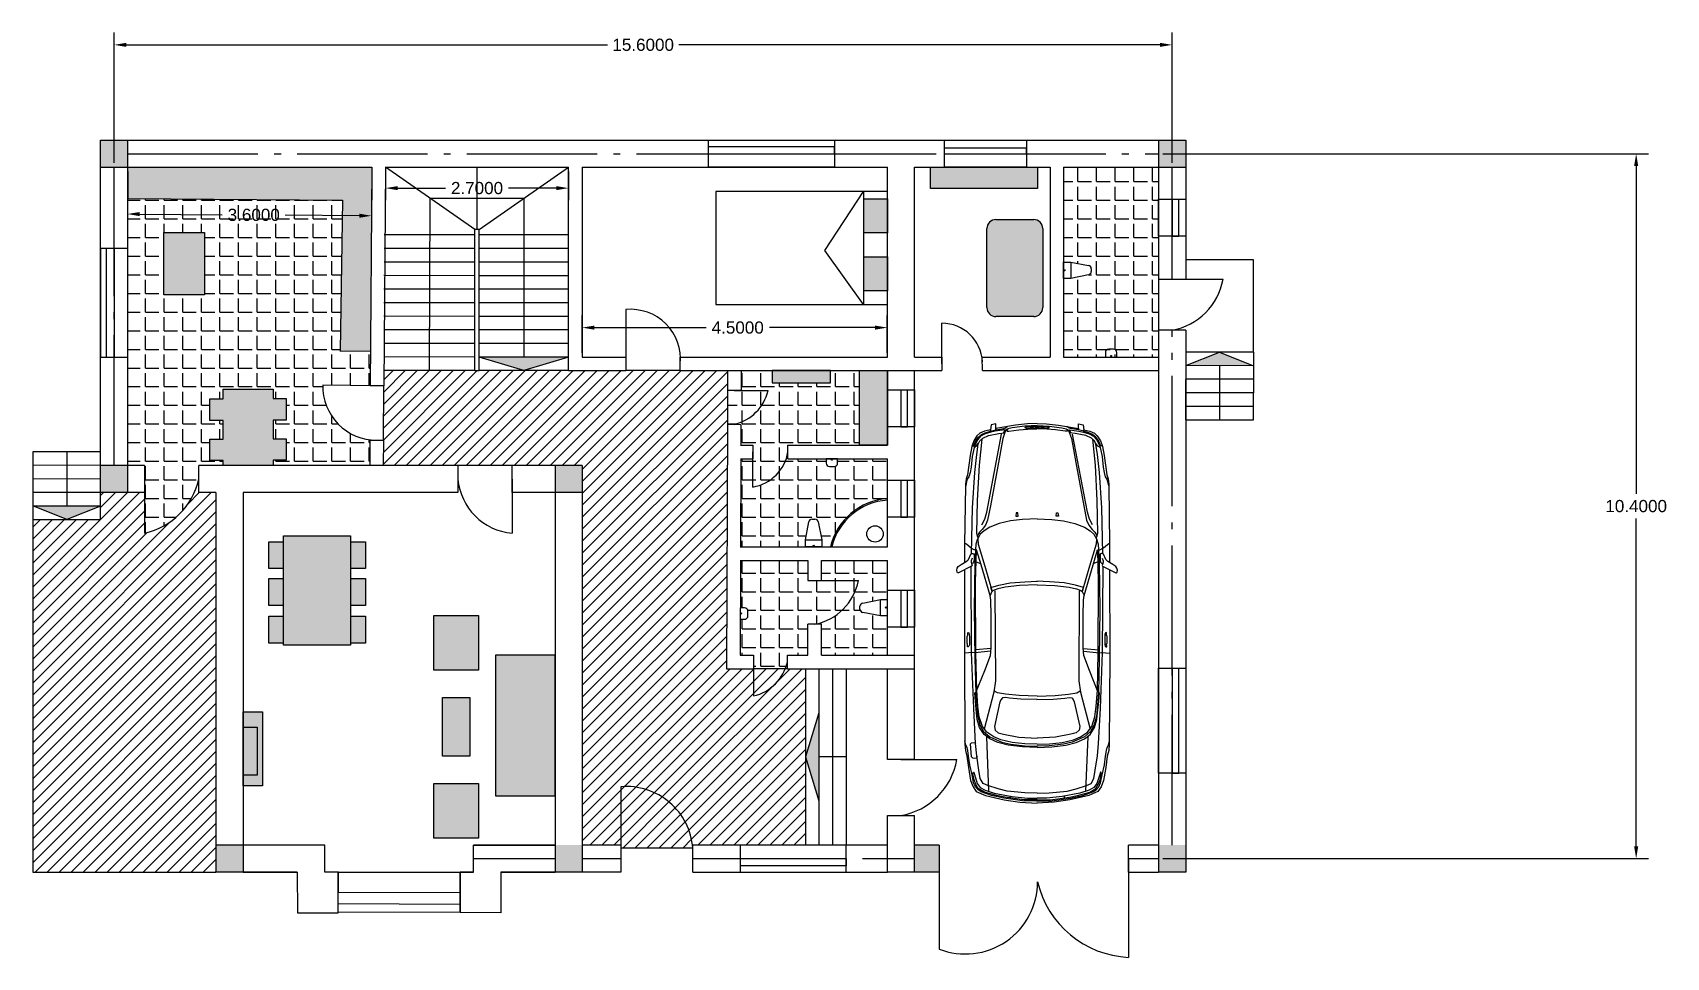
# Model space of a CAD drawing. Header units: inches. Extents: x 6.3 to 30.4, y 8.6 to 22.3.
import ezdxf

# ---------------------------------------------------------------- set-up
doc = ezdxf.new("R2010")
doc.units = ezdxf.units.IN
doc.header["$MEASUREMENT"] = 0
doc.linetypes.add('ACAD_ISO04W100', pattern=[30, 24, -3, 0, -3])
doc.layers.get('0').update_dxf_attribs({"color": 255})
doc.layers.get('Defpoints').update_dxf_attribs({"color": 80})
for name, color, linetype in [('cad-block.com', 7, 'Continuous'), ('construct', 7, 'ACAD_ISO04W100'), ('helper', 7, 'Continuous'), ('windows', 130, 'Continuous')]:
    doc.layers.add(name, color=color, linetype=linetype)
doc.styles.get("Standard").update_dxf_attribs({"font": 'arial.ttf'})
doc.dimstyles.get("Standard").update_dxf_attribs({"dimtxt": 0.18, "dimasz": 0.18, "dimexe": 0.18, "dimexo": 0.0625, "dimgap": 0.09, "dimtad": 0, "dimtih": 1, "dimtoh": 1, "dimdec": 4, "dimzin": 0, "dimdsep": 46, "dimtxsty": 'Standard', "dimcen": 0.09, "dimadec": 0, "dimazin": 0, "dimtfac": 1, "dimtdec": 4, "dimtofl": 0, "dimtmove": 0, "dimatfit": 3, "dimfxl": 1, "dimtolj": 1, "dimtzin": 0, "dimarcsym": 0})
pattern_1 = [(0, (0, 0), (0, 0.275), [0.2, -0.075]), (90, (0, 0), (-0.275, 2e-17), [0.2, -0.075])]

msp = doc.modelspace()

# ---------------------------------------------------------------- blocks, each defined once
blk = doc.blocks.new('*D1')
at = {"color": 0, "lineweight": -2, "ltscale": 0.08, "transparency": 16777216}
for p, q in [((7.515, 20.35), (7.515, 22.273)), ((23.115, 20.35), (23.115, 22.273)), ((7.695, 22.093), (14.79, 22.093)), ((22.935, 22.093), (15.84, 22.093))]:
    blk.add_line(p, q, dxfattribs=at)
at = {"color": 0, "ltscale": 0.08, "transparency": 16777216}
for points in [[(7.695, 22.123), (7.695, 22.063), (7.515, 22.093)], [(22.935, 22.123), (22.935, 22.063), (23.115, 22.093)]]:
    blk.add_solid(points, dxfattribs=at)
at = {"layer": 'Defpoints', "color": 0, "ltscale": 0.08, "transparency": 16777216}
for p in [(23.115, 22.093), (7.515, 20.287), (23.115, 20.287)]:
    blk.add_point(p, dxfattribs=at)
at = {"color": 0, "ltscale": 0.08, "transparency": 16777216, "insert": (15.315, 22.093), "char_height": 0.18, "attachment_point": 5}
blk.add_mtext('\\A1;15.6000', dxfattribs=at)
blk = doc.blocks.new('*D2')
at = {"color": 0, "lineweight": -2, "ltscale": 0.08, "transparency": 16777216}
for p, q in [((22.978, 20.487), (30.137, 20.487)), ((29.957, 20.307), (29.957, 15.469)), ((29.957, 10.267), (29.957, 15.105)), ((22.978, 10.087), (30.137, 10.087))]:
    blk.add_line(p, q, dxfattribs=at)
at = {"color": 0, "ltscale": 0.08, "transparency": 16777216}
for points in [[(29.927, 20.307), (29.987, 20.307), (29.957, 20.487)], [(29.927, 10.267), (29.987, 10.267), (29.957, 10.087)]]:
    blk.add_solid(points, dxfattribs=at)
at = {"layer": 'Defpoints', "color": 0, "ltscale": 0.08, "transparency": 16777216}
for p in [(22.915, 20.487), (29.957, 20.487), (22.915, 10.087)]:
    blk.add_point(p, dxfattribs=at)
at = {"color": 0, "ltscale": 0.08, "transparency": 16777216, "insert": (29.957, 15.287), "char_height": 0.18, "attachment_point": 5}
blk.add_mtext('\\A1;10.4000', dxfattribs=at)
blk = doc.blocks.new('*D3')
at = {"color": 0, "lineweight": -2, "ltscale": 0.08, "transparency": 16777216}
for p, q in [((14.415, 17.55), (14.415, 18.101)), ((18.915, 17.55), (18.915, 18.101)), ((14.595, 17.921), (16.242, 17.921)), ((18.735, 17.921), (17.176, 17.921))]:
    blk.add_line(p, q, dxfattribs=at)
at = {"color": 0, "ltscale": 0.08, "transparency": 16777216}
for points in [[(14.595, 17.951), (14.595, 17.891), (14.415, 17.921)], [(18.735, 17.951), (18.735, 17.891), (18.915, 17.921)]]:
    blk.add_solid(points, dxfattribs=at)
at = {"layer": 'Defpoints', "color": 0, "ltscale": 0.08, "transparency": 16777216}
for p in [(18.915, 17.921), (14.415, 17.487), (18.915, 17.487)]:
    blk.add_point(p, dxfattribs=at)
at = {"color": 0, "ltscale": 0.08, "transparency": 16777216, "insert": (16.709, 17.921), "char_height": 0.18, "attachment_point": 5}
blk.add_mtext('\\A1;4.5000', dxfattribs=at)
blk = doc.blocks.new('*D4')
at = {"color": 0, "lineweight": -2, "ltscale": 0.08, "transparency": 16777216}
for p, q in [((7.715, 20.225), (7.709, 19.417)), ((11.315, 20.199), (11.309, 19.391)), ((7.89, 19.596), (9.109, 19.587)), ((11.13, 19.572), (10.036, 19.58))]:
    blk.add_line(p, q, dxfattribs=at)
at = {"color": 0, "ltscale": 0.08, "transparency": 16777216}
for points in [[(7.89, 19.626), (7.89, 19.566), (7.71, 19.597)], [(11.13, 19.602), (11.13, 19.542), (11.31, 19.571)]]:
    blk.add_solid(points, dxfattribs=at)
at = {"layer": 'Defpoints', "color": 0, "ltscale": 0.08, "transparency": 16777216}
for p in [(7.715, 20.287), (11.315, 20.261), (11.31, 19.571)]:
    blk.add_point(p, dxfattribs=at)
at = {"color": 0, "ltscale": 0.08, "transparency": 16777216, "insert": (9.573, 19.584), "char_height": 0.18, "attachment_point": 5}
blk.add_mtext('\\A1;3.6000', dxfattribs=at)
blk = doc.blocks.new('*D5')
at = {"color": 0, "lineweight": -2, "ltscale": 0.08, "transparency": 16777216}
for p, q in [((11.515, 20.225), (11.515, 19.799)), ((14.215, 20.225), (14.215, 19.799)), ((11.695, 19.979), (12.4, 19.979)), ((14.035, 19.979), (13.33, 19.979))]:
    blk.add_line(p, q, dxfattribs=at)
at = {"color": 0, "ltscale": 0.08, "transparency": 16777216}
for points in [[(11.695, 20.009), (11.695, 19.949), (11.515, 19.979)], [(14.035, 20.009), (14.035, 19.949), (14.215, 19.979)]]:
    blk.add_solid(points, dxfattribs=at)
at = {"layer": 'Defpoints', "color": 0, "ltscale": 0.08, "transparency": 16777216}
for p in [(11.515, 20.287), (14.215, 20.287), (14.215, 19.979)]:
    blk.add_point(p, dxfattribs=at)
at = {"color": 0, "ltscale": 0.08, "transparency": 16777216, "insert": (12.865, 19.979), "char_height": 0.18, "attachment_point": 5}
blk.add_mtext('\\A1;2.7000', dxfattribs=at)
blk = doc.blocks.new('A$C25803E90')
for p, q in [((1600, 1631), (1620, 1583)), ((2602, 1463), (2618, 1637)), ((3624, 1513), (4253, 1489)), ((79, 1304), (108, 1317)), ((4312, 1240), (4334, 1240)), ((4312, 616), (4334, 616)), ((79, 552), (108, 539)), ((2602, 393), (2618, 219)), ((1600, 225), (1620, 273)), ((3624, 343), (4253, 366))]:
    blk.add_line(p, q)
for points in [[(0, 928), (4, 1038), (17, 1177), (59, 1405), (5, 1405), (16, 1461), (73, 1467), (90, 1537), (110, 1591), (142, 1623), (199, 1660), (264, 1684), (369, 1703), (592, 1734), (638, 1749), (703, 1756), (725, 1756), (1393, 1767), (1609, 1767)], [(278, 1656), (380, 1679), (504, 1692), (565, 1702), (615, 1715), (644, 1735), (670, 1744), (719, 1752)], [(1868, 927), (1875, 1132), (1894, 1297), (1913, 1384), (1929, 1425), (1944, 1451), (1990, 1472), (1636, 1575), (1461, 1628), (1461, 1639), (1462, 1655), (1444, 1689), (1422, 1715), (1396, 1746), (1383, 1767)], [(1558, 1680), (1590, 1691), (1603, 1691), (1632, 1683), (1643, 1680), (1650, 1685), (1729, 1838), (1726, 1847), (1721, 1854), (1695, 1856), (1672, 1852), (1656, 1840), (1630, 1805), (1598, 1747), (1583, 1729), (1574, 1722), (1511, 1695), (1503, 1682), (1503, 1671), (1507, 1663), (1521, 1657), (1580, 1656), (1606, 1662), (1614, 1672), (1618, 1684)], [(1693, 1767), (2695, 1769), (3709, 1762), (3784, 1757), (3851, 1738), (3979, 1722), (4130, 1697), (4204, 1669), (4257, 1632), (4304, 1525), (4354, 1307), (4380, 1126), (4392, 926)], [(2417, 1731), (2423, 1719), (2440, 1712), (2466, 1711), (2562, 1711), (2577, 1716), (2585, 1726), (2585, 1733), (2551, 1732), (2547, 1738), (2459, 1737), (2453, 1731), (2417, 1731)], [(2635, 1463), (2652, 1650), (2649, 1673), (2654, 1722), (2658, 1767)], [(4370, 925), (4365, 1098), (4335, 1314), (4303, 1455), (4261, 1573), (4238, 1611), (4205, 1641), (4157, 1662), (4067, 1680), (3949, 1706), (3848, 1720), (3783, 1729), (3749, 1738), (3722, 1753), (3672, 1765)], [(256, 1677), (262, 1672), (253, 1661), (198, 1637), (157, 1607), (126, 1570), (106, 1528), (88, 1466), (73, 1467), (90, 1467), (74, 1406), (59, 1406), (74, 1405), (56, 1313), (48, 1292), (35, 1273)], [(62, 1262), (69, 1280), (81, 1293), (173, 1325), (495, 1382), (952, 1468), (1117, 1501), (1175, 1525), (1226, 1563), (1256, 1596), (1296, 1617)], [(78, 1292), (72, 1302), (88, 1412), (101, 1463), (119, 1529), (148, 1582), (184, 1615), (249, 1650), (279, 1657), (262, 1632), (226, 1604)], [(1502, 1688), (974, 1677), (565, 1648), (359, 1626), (238, 1608), (199, 1592), (168, 1557), (138, 1492), (115, 1370), (107, 1303)], [(1172, 1567), (1108, 1533), (1024, 1511), (123, 1338)], [(179, 1567), (483, 1599), (890, 1620), (1272, 1627), (1304, 1620), (1322, 1611)], [(1102, 927), (1110, 1097), (1127, 1234), (1158, 1364), (1201, 1476), (1240, 1540), (1281, 1586), (1333, 1614), (1394, 1610), (1652, 1534), (1945, 1449), (1899, 1463), (1869, 1372), (1845, 1240), (1830, 1070), (1826, 924)], [(1334, 1616), (1394, 1635), (1460, 1639), (1618, 1647), (2145, 1655), (2720, 1647), (3121, 1638), (3389, 1614), (3493, 1586), (3564, 1546), (3627, 1475), (3686, 1334), (3710, 1232), (3730, 1068), (3734, 925)], [(3709, 927), (3705, 1070), (3691, 1217), (3660, 1349), (3627, 1430), (3570, 1510), (3504, 1560), (3393, 1597), (3270, 1612), (3089, 1625), (2651, 1636), (1834, 1639), (1464, 1630)], [(4279, 928), (4275, 1068), (4255, 1276), (4228, 1379), (4188, 1499), (4164, 1552), (4107, 1585), (4013, 1600), (3846, 1626), (3702, 1639), (3299, 1661), (2649, 1685), (1655, 1692)], [(1935, 1415), (2979, 1409), (3107, 1428), (3537, 1540)], [(3750, 927), (3743, 1098), (3721, 1261), (3691, 1380), (3647, 1476), (3598, 1540), (3516, 1593), (3426, 1620), (3349, 1628), (3216, 1641), (3115, 1648), (3114, 1636), (2858, 1533), (2683, 1468), (2596, 1459), (2219, 1459), (2043, 1465), (1991, 1472)], [(4355, 928), (4353, 1083), (4337, 1220), (4323, 1302), (4303, 1396), (4264, 1538), (4223, 1608), (4178, 1635), (4122, 1656), (4052, 1673), (4035, 1665), (4035, 1661), (4060, 1653), (4167, 1620), (4210, 1586), (4244, 1529), (4276, 1423), (4317, 1217), (4334, 1039), (4337, 927)], [(3155, 927), (3149, 1136), (3133, 1292), (3116, 1386), (3095, 1427)], [(3192, 926), (3189, 1115), (3177, 1249), (3172, 1297), (3175, 1328), (3193, 1345), (3219, 1358), (3506, 1422), (3547, 1413), (3578, 1379), (3596, 1318), (3629, 1140), (3639, 928)], [(26, 929), (28, 998), (32, 1068), (49, 1215), (63, 1266), (80, 1283), (87, 1275), (87, 1253), (74, 1141), (65, 1040), (62, 978), (63, 931)], [(1070, 1147), (1035, 1151), (1034, 1169), (1070, 1174), (1070, 1148)], [(0, 928), (4, 818), (17, 679), (59, 451), (5, 451), (16, 395), (73, 389), (90, 319), (110, 265), (142, 232), (199, 195), (264, 172), (369, 153), (592, 122), (638, 107), (703, 100), (725, 100), (1393, 89), (1609, 89)], [(26, 927), (28, 858), (32, 787), (49, 641), (63, 590), (80, 573), (87, 581), (87, 603), (74, 715), (65, 816), (62, 877), (63, 925)], [(1102, 929), (1110, 759), (1127, 622), (1158, 491), (1201, 380), (1240, 316), (1281, 270), (1333, 242), (1394, 246), (1652, 322), (1945, 407), (1899, 393), (1869, 484), (1845, 616), (1830, 786), (1826, 932)], [(1334, 240), (1394, 221), (1460, 216), (1618, 209), (2145, 201), (2720, 209), (3121, 218), (3389, 242), (3493, 270), (3564, 310), (3627, 381), (3686, 522), (3710, 624), (3730, 788), (3734, 931)], [(1868, 929), (1875, 724), (1894, 559), (1913, 472), (1929, 431), (1944, 405), (1990, 384), (1636, 281), (1461, 228), (1461, 216), (1462, 201), (1444, 167), (1422, 141), (1396, 110), (1383, 89)], [(3709, 929), (3705, 786), (3691, 639), (3660, 507), (3627, 426), (3570, 346), (3504, 296), (3393, 258), (3270, 244), (3089, 231), (2651, 219), (1834, 217), (1464, 226)], [(4279, 928), (4275, 788), (4255, 580), (4228, 477), (4188, 357), (4164, 304), (4107, 271), (4013, 256), (3846, 230), (3702, 217), (3299, 195), (2649, 171), (1655, 164)], [(1693, 89), (2695, 87), (3709, 94), (3784, 99), (3851, 117), (3979, 134), (4130, 159), (4204, 187), (4257, 224), (4304, 331), (4354, 549), (4380, 730), (4392, 930)], [(3750, 929), (3743, 758), (3721, 594), (3691, 475), (3647, 380), (3598, 316), (3516, 263), (3426, 236), (3349, 227), (3216, 215), (3115, 208), (3114, 220), (2858, 323), (2683, 388), (2596, 397), (2219, 397), (2043, 391), (1991, 384)], [(3155, 929), (3149, 720), (3133, 564), (3116, 470), (3095, 429)], [(3192, 930), (3189, 741), (3177, 607), (3172, 559), (3175, 527), (3193, 511), (3219, 498), (3506, 434), (3547, 443), (3578, 477), (3596, 538), (3629, 716), (3639, 928)], [(4370, 931), (4365, 758), (4335, 542), (4303, 401), (4261, 283), (4238, 245), (4205, 215), (4157, 194), (4067, 176), (3949, 150), (3848, 136), (3783, 127), (3749, 118), (3722, 103), (3672, 91)], [(4355, 928), (4353, 773), (4337, 636), (4323, 554), (4303, 460), (4264, 318), (4223, 248), (4178, 221), (4122, 200), (4052, 183), (4035, 191), (4035, 195), (4060, 203), (4167, 236), (4210, 269), (4244, 327), (4276, 433), (4317, 639), (4334, 817), (4337, 929)], [(256, 179), (262, 184), (253, 195), (198, 219), (157, 249), (126, 286), (106, 328), (88, 390), (73, 389), (90, 389), (74, 450), (59, 450), (74, 451), (56, 543), (48, 563), (35, 583)], [(62, 594), (69, 576), (81, 562), (173, 531), (495, 473), (952, 388), (1117, 355), (1175, 331), (1226, 293), (1256, 260), (1296, 239)], [(1070, 709), (1035, 705), (1034, 687), (1070, 682), (1070, 708)], [(78, 563), (72, 554), (88, 444), (101, 393), (119, 327), (148, 274), (184, 241), (249, 206), (279, 199), (262, 224), (226, 252)], [(1502, 168), (974, 179), (565, 208), (359, 230), (238, 248), (199, 264), (168, 299), (138, 364), (115, 486), (107, 553)], [(1172, 289), (1108, 323), (1024, 345), (123, 518)], [(1935, 441), (2979, 447), (3107, 428), (3537, 316)], [(2635, 393), (2652, 206), (2649, 183), (2654, 134), (2658, 89)], [(179, 289), (483, 257), (890, 236), (1272, 229), (1304, 236), (1322, 245)], [(278, 200), (380, 177), (504, 164), (565, 154), (615, 140), (644, 121), (670, 112), (719, 104)], [(1558, 176), (1590, 165), (1603, 165), (1632, 173), (1643, 176), (1650, 171), (1729, 18), (1726, 8), (1721, 2), (1695, 0), (1672, 4), (1656, 16), (1630, 51), (1598, 108), (1583, 127), (1574, 134), (1511, 160), (1503, 174), (1503, 185), (1507, 193), (1521, 199), (1580, 200), (1606, 194), (1614, 184), (1618, 172)], [(3849, 231), (3872, 226), (3877, 206), (3874, 184), (3857, 171), (3707, 158), (3694, 169), (3690, 207), (3705, 214)], [(2417, 125), (2423, 137), (2440, 144), (2466, 145), (2562, 145), (2577, 140), (2585, 130), (2585, 123), (2551, 124), (2547, 118), (2459, 119), (2453, 125), (2417, 125)]]:
    blk.add_lwpolyline(points)
for points in [[(46, 1066, -0.157943), (49, 1065, -0.089863), (51, 1063, -0.04893), (53, 1059, -0.030507), (55, 1053, -0.021648), (56, 1046, -0.017064), (58, 1039, -0.014682), (58, 1030, -0.013651), (59, 1022, -0.013651), (58, 1013, -0.014682), (58, 1005, -0.017064), (57, 997, -0.021648), (55, 990, -0.030507), (53, 985, -0.04893), (51, 981, -0.089863), (49, 978, -0.157943), (47, 977, -0.157943), (44, 978, -0.089863), (42, 981, -0.04893), (40, 985, -0.030507), (38, 990, -0.021648), (36, 997, -0.017064), (35, 1005, -0.014682), (34, 1013, -0.013651), (34, 1022, -0.013651), (34, 1030, -0.014682), (35, 1039, -0.017064), (36, 1046, -0.021648), (38, 1053, -0.030507), (39, 1059, -0.04893), (42, 1063, -0.089863), (44, 1065, -0.157943)], [(46, 1001, -0.1542), (48, 1001, -0.089935), (51, 998, -0.049765), (53, 994, -0.031256), (55, 988, -0.022257), (57, 982, -0.017575), (58, 974, -0.015137), (59, 966, -0.014079), (59, 957, -0.014079), (59, 948, -0.015137), (58, 940, -0.017575), (57, 932, -0.022257), (55, 926, -0.031256), (53, 920, -0.049765), (51, 916, -0.089935), (49, 913, -0.1542), (47, 912, -0.1542), (44, 913, -0.089935), (42, 916, -0.049765), (39, 920, -0.031256), (38, 925, -0.022257), (36, 932, -0.017575), (35, 940, -0.015137), (34, 948, -0.014079), (34, 957, -0.014079), (34, 966, -0.015137), (34, 974, -0.017575), (36, 982, -0.022257), (37, 988, -0.031256), (39, 994, -0.049765), (41, 998, -0.089935), (44, 1001, -0.1542)], [(46, 854, -0.1542), (44, 855, -0.089935), (41, 858, -0.049765), (39, 862, -0.031256), (37, 867, -0.022257), (36, 874, -0.017575), (34, 882, -0.015137), (34, 890, -0.014079), (34, 899, -0.014079), (34, 908, -0.015137), (35, 916, -0.017575), (36, 924, -0.022257), (38, 930, -0.031256), (39, 936, -0.049765), (42, 940, -0.089935), (44, 943, -0.1542), (47, 943, -0.1542), (49, 943, -0.089935), (51, 940, -0.049765), (53, 936, -0.031256), (55, 930, -0.022257), (57, 924, -0.017575), (58, 916, -0.015137), (59, 908, -0.014079), (59, 899, -0.014079), (59, 890, -0.015137), (58, 882, -0.017575), (57, 874, -0.022257), (55, 867, -0.031256), (53, 862, -0.049765), (51, 858, -0.089935), (48, 855, -0.1542)], [(46, 790, -0.157943), (44, 791, -0.089863), (42, 793, -0.04893), (39, 797, -0.030507), (38, 803, -0.021648), (36, 809, -0.017064), (35, 817, -0.014682), (34, 825, -0.013651), (34, 834, -0.013651), (34, 843, -0.014682), (35, 851, -0.017064), (36, 859, -0.021648), (38, 866, -0.030507), (40, 871, -0.04893), (42, 875, -0.089863), (44, 878, -0.157943), (47, 878, -0.157943), (49, 878, -0.089863), (51, 875, -0.04893), (53, 871, -0.030507), (55, 865, -0.021648), (57, 859, -0.017064), (58, 851, -0.014682), (58, 843, -0.013651), (59, 834, -0.013651), (58, 825, -0.014682), (58, 817, -0.017064), (56, 809, -0.021648), (55, 803, -0.030507), (53, 797, -0.04893), (51, 793, -0.089863), (49, 791, -0.157943)]]:
    blk.add_lwpolyline(points, format="xyb", close=True)

# ---------------------------------------------------------------- dimensions: what is measured, and where the dimension line sits
at = {"ltscale": 0.08}
for base, p1, p2, picture, middle in [((23.11522, 22.09272), (7.51522, 20.28733), (23.11522, 20.28733), '*D1', (15.31522, 22.09272)), ((14.21522, 19.9788), (11.51522, 20.28733), (14.21522, 20.28733), '*D5', (12.86522, 19.9788))]:
    dim = msp.add_linear_dim(base=base, p1=p1, p2=p2, dimstyle='Standard', dxfattribs=at)
    dim.commit()
    dim.dimension.update_dxf_attribs({"geometry": picture, "text_midpoint": middle})
dim = msp.add_linear_dim(base=(29.95688, 20.48733), p1=(22.91522, 10.08733), p2=(22.91522, 20.48733), angle=90, dimstyle='Standard', dxfattribs=at)
dim.commit()
dim.dimension.update_dxf_attribs({"geometry": '*D2', "text_midpoint": (29.95688, 15.28733)})
dim = msp.add_linear_dim(base=(11.31009, 19.57095), p1=(7.71522, 20.28733), p2=(11.31513, 20.26107), angle=359.582062, dimstyle='Standard', dxfattribs=at)
dim.commit()
dim.dimension.update_dxf_attribs({"geometry": '*D4', "text_midpoint": (9.57253, 19.58363), "dimtype": 161})
dim = msp.add_linear_dim(base=(18.91522, 17.92131), p1=(14.41522, 17.48745), p2=(18.91522, 17.48745), dimstyle='Standard', dxfattribs=at)
dim.commit()
dim.dimension.update_dxf_attribs({"geometry": '*D3', "text_midpoint": (16.70877, 17.92131), "dimtype": 160})

# ---------------------------------------------------------------- hatches: boundary and pattern name
at = {"ltscale": 0.08}
h = msp.add_hatch(color=1, dxfattribs=at)
h.dxf.hatch_style = 1
h.paths.add_polyline_path([(14.41522, 15.88745), (14.01522, 15.88745), (14.01522, 15.48745), (14.41522, 15.48745)])
h.paths.add_polyline_path([(9.41522, 10.28734), (9.01522, 10.28734), (9.01522, 9.88734), (9.41522, 9.88734)])
h.paths.add_polyline_path([(14.41522, 10.08733), (14.01522, 10.08733), (14.01522, 9.88733), (14.41522, 9.88733)])
h.paths.add_polyline_path([(14.41522, 10.28733), (14.01522, 10.28733), (14.01522, 10.08733), (14.41522, 10.08733)])
h.paths.add_polyline_path([(19.67955, 10.08733), (19.31522, 10.08733), (19.31522, 9.88733), (19.67955, 9.88733)])
h.paths.add_polyline_path([(19.67955, 10.28733), (19.31522, 10.28733), (19.31522, 10.08733), (19.67955, 10.08733)])
h.paths.add_polyline_path([(23.31522, 10.08733), (23.31522, 10.28733), (22.91522, 10.28733), (22.91522, 10.08733), (22.91522, 9.88733), (23.31522, 9.88733)])
h.paths.add_polyline_path([(23.31522, 20.68733), (23.11522, 20.68733), (22.91522, 20.68733), (22.91522, 20.28733), (23.11522, 20.28733), (23.31522, 20.28733)])
h.paths.add_polyline_path([(7.71522, 20.48733), (7.71522, 20.68733), (7.31522, 20.68733), (7.31522, 20.48733), (7.31522, 20.28733), (7.71522, 20.28733)])
at = {"ltscale": 0.08, "true_color": 0xf4ee51}
h = msp.add_hatch(color=41, dxfattribs=at)
h.dxf.hatch_style = 1
h.paths.add_polyline_path([(7.71522, 20.28733), (7.71522, 19.82425), (10.88169, 19.80115), (10.84926, 17.57862), (11.29543, 17.57537), (11.31522, 20.28733)])
h.paths.add_polyline_path([(9.14371, 19.39694), (10.00282, 19.39694), (10.00282, 19.76786), (9.14371, 19.76786)], flags=25)
at = {"ltscale": 0.08, "true_color": 0x9898cc}
h = msp.add_hatch(color=253, dxfattribs=at)
h.dxf.hatch_style = 1
h.paths.add_polyline_path([(21.12756, 20.28733), (19.55111, 20.28733), (19.55111, 19.97501), (21.12756, 19.97501)])
at = {"ltscale": 0.08, "true_color": 0x7aafdf}
h = msp.add_hatch(dxfattribs=at)
h.set_pattern_fill('ANGLE', color=143)
h.set_pattern_definition(pattern_1)
h.paths.add_polyline_path([(22.91522, 19.26912), (22.91522, 19.26912), (22.91522, 19.81376), (22.91522, 20.28733), (21.51522, 20.28733), (21.51522, 18.88739), (21.61968, 18.88739), (21.88162, 18.83945, -0.36213908), (21.92262, 18.79027), (21.92262, 18.74862, -0.35607156), (21.88268, 18.69964), (21.61968, 18.64565), (21.51522, 18.64565), (21.51522, 17.48745), (22.91522, 17.48745), (22.91522, 17.88364), (22.91522, 18.63364)])
at = {"ltscale": 0.08, "true_color": 0xf8991e}
h = msp.add_hatch(dxfattribs=at)
h.set_pattern_fill('ANGLE', color=30)
h.set_pattern_definition(pattern_1)
h.paths.add_polyline_path([(10.88169, 19.80115), (7.71522, 19.82425), (7.71522, 15.88745), (7.96425, 15.88745), (7.96425, 15.48745), (7.96425, 14.88745, 0.28945337), (8.76425, 15.68745), (8.76425, 15.88745), (9.12148, 15.88745), (9.12148, 15.96083), (8.92683, 15.96083), (8.92683, 16.27762), (9.12148, 16.27762), (9.12148, 16.55233), (8.92683, 16.55233), (8.92683, 16.86912), (9.12148, 16.86912), (9.12148, 17.01525), (9.8607, 17.01525), (9.8607, 16.87407), (10.04877, 16.87407), (10.04877, 16.55728), (9.8607, 16.55728), (9.8607, 16.28257), (10.04877, 16.28257), (10.04877, 15.96578), (9.8607, 15.96578), (9.8607, 15.88745), (11.28312, 15.88745), (11.28586, 16.26231), (11.36179, 16.26176, -0.41635166), (10.59177, 17.07323), (11.2917, 17.06302), (11.29543, 17.57537), (10.84926, 17.57862)])
h.paths.add_polyline_path([(8.24512, 18.40675), (8.24512, 19.32265), (8.84779, 19.32265), (8.84779, 18.40675)], flags=16)
h.paths.add_polyline_path([(9.14371, 19.39694), (10.00282, 19.39694), (10.00282, 19.76786), (9.14371, 19.76786)], flags=24)
at = {"ltscale": 0.08, "true_color": 0x2776bb}
h = msp.add_hatch(color=152, dxfattribs=at)
h.dxf.hatch_style = 1
h.paths.add_polyline_path([(21.20796, 19.38276, 0.41421356), (21.07449, 19.51623), (20.51746, 19.51623, 0.41421356), (20.38399, 19.38276), (20.38399, 18.21738, 0.41421356), (20.51746, 18.0839), (21.07449, 18.0839, 0.41421356), (21.20796, 18.21738)])
at = {"ltscale": 0.08, "true_color": 0xf4ee51}
h = msp.add_hatch(color=41, dxfattribs=at)
h.dxf.hatch_style = 1
h.paths.add_polyline_path([(9.12148, 16.86912), (8.92683, 16.86912), (8.92683, 16.55233), (9.12148, 16.55233)])
h.paths.add_polyline_path([(9.8607, 17.01525), (9.12148, 17.01525), (9.12148, 15.88745), (9.8607, 15.88745)])
h.paths.add_polyline_path([(9.12148, 16.27762), (8.92683, 16.27762), (8.92683, 15.96083), (9.12148, 15.96083)])
h.paths.add_polyline_path([(10.04877, 16.28257), (9.8607, 16.28257), (9.8607, 15.96578), (10.04877, 15.96578)])
h.paths.add_polyline_path([(10.04877, 16.87407), (9.8607, 16.87407), (9.8607, 16.55728), (10.04877, 16.55728)])
h.paths.add_polyline_path([(8.84779, 19.32265), (8.24512, 19.32265), (8.24512, 18.40675), (8.84779, 18.40675)])
at = {"ltscale": 0.08}
h = msp.add_hatch(color=1, dxfattribs=at)
h.dxf.hatch_style = 1
h.paths.add_polyline_path([(14.21522, 17.48745), (12.89522, 17.48745), (13.55522, 17.28745)])
h = msp.add_hatch(color=1, dxfattribs=at)
h.dxf.hatch_style = 1
h.paths.add_polyline_path([(23.81522, 17.55918), (23.31522, 17.36024), (24.31466, 17.35813)])
at = {"ltscale": 0.08, "true_color": 0xf7abae}
h = msp.add_hatch(dxfattribs=at)
h.set_pattern_fill('ANSI31', color=241)
h.paths.add_polyline_path([(16.55656, 16.49438), (16.55857, 16.99257), (16.55975, 17.28745), (15.86056, 17.28745), (15.06056, 17.28745), (14.21522, 17.28745), (12.89522, 17.28745), (12.86522, 17.28745), (12.83522, 17.28745), (11.49334, 17.28761), (11.49169, 17.06083), (11.48585, 16.26085), (11.48313, 15.88745), (12.58314, 15.88745), (13.38313, 15.88745), (14.01522, 15.88745), (14.41522, 15.88745), (14.41522, 10.28733), (14.9868, 10.28733), (14.9868, 11.14788, -0.40097775), (16.04282, 10.28733), (16.74457, 10.28733), (16.74457, 10.28733), (17.70688, 10.28733), (17.70688, 12.88748), (17.44235, 12.88748), (17.41079, 12.88748, -0.2445617), (16.94235, 12.48748), (16.94235, 12.88748), (16.54206, 12.88748)])
at = {"ltscale": 0.08, "true_color": 0x7aafdf}
h = msp.add_hatch(dxfattribs=at)
h.set_pattern_fill('ANGLE', color=143)
h.set_pattern_definition(pattern_1)
h.paths.add_polyline_path([(18.50245, 17.28745), (18.07578, 17.28745), (18.07578, 17.10421), (17.2166, 17.10421), (17.2166, 17.28745), (16.75976, 17.28745), (16.75857, 16.99217), (17.15736, 16.99217, -0.28522355), (16.65656, 16.49398), (16.75656, 16.49358), (16.75533, 16.18748), (16.93186, 16.18748), (16.93186, 15.98748), (16.93186, 15.56928, 0.32109636), (17.45006, 16.08748), (17.45006, 16.18748), (18.50245, 16.18748)])
h.paths.add_polyline_path([(17.15736, 16.99217), (16.75857, 16.99217), (16.75857, 16.99177), (16.55857, 16.99257), (16.55656, 16.49438), (16.65656, 16.49398, 0.28522355)])
at = {"ltscale": 0.08, "true_color": 0xf1eb1f}
h = msp.add_hatch(color=2, dxfattribs=at)
h.dxf.hatch_style = 1
h.paths.add_polyline_path([(18.91522, 17.28745), (18.50245, 17.28745), (18.50245, 16.18748), (18.91522, 16.18748)])
h.paths.add_polyline_path([(18.07578, 17.28745), (17.2166, 17.28745), (17.2166, 17.10421), (18.07578, 17.10421)])
at = {"ltscale": 0.08, "true_color": 0xadddf7}
h = msp.add_hatch(dxfattribs=at)
h.set_pattern_fill('ANSI31', color=141)
h.paths.add_polyline_path([(9.01522, 15.48745), (8.76425, 15.48745), (8.76425, 15.68745, -0.28945337), (7.96425, 14.88745), (7.96425, 15.48745), (7.71522, 15.48745), (7.31353, 15.48745), (7.31353, 15.08956), (6.31353, 15.08956), (6.31353, 9.88734), (9.01522, 9.88734)])
at = {"ltscale": 0.08}
h = msp.add_hatch(color=1, dxfattribs=at)
h.dxf.hatch_style = 1
h.paths.add_polyline_path([(7.71522, 15.88745), (7.51522, 15.88745), (7.51522, 15.48745), (7.71522, 15.48745)])
h.paths.add_polyline_path([(7.51522, 15.88745), (7.31522, 15.88745), (7.31522, 15.48745), (7.51522, 15.48745)])
h = msp.add_hatch(color=1, dxfattribs=at)
h.dxf.hatch_style = 1
h.paths.add_polyline_path([(7.31353, 15.28745), (6.31353, 15.28956), (6.81522, 15.08956)])
at = {"ltscale": 0.08, "true_color": 0xf1eb1f}
h = msp.add_hatch(color=2, dxfattribs=at)
h.dxf.hatch_style = 1
h.paths.add_polyline_path([(11.00082, 14.84829), (10.01221, 14.84829), (10.01221, 13.2338), (11.00082, 13.2338)])
h.paths.add_polyline_path([(10.01221, 14.7618), (9.79719, 14.7618), (9.79719, 14.36475), (10.01221, 14.36475)])
h.paths.add_polyline_path([(11.21932, 14.7618), (11.00082, 14.7618), (11.00082, 14.36475), (11.21932, 14.36475)])
h.paths.add_polyline_path([(10.01221, 14.21862), (9.79719, 14.21862), (9.79719, 13.82157), (10.01221, 13.82157)])
h.paths.add_polyline_path([(11.21932, 14.21862), (11.00082, 14.21862), (11.00082, 13.82157), (11.21932, 13.82157)])
h.paths.add_polyline_path([(11.21932, 13.66271), (11.00082, 13.66271), (11.00082, 13.26566), (11.21932, 13.26566)])
h.paths.add_polyline_path([(10.01221, 13.66271), (9.79719, 13.66271), (9.79719, 13.26566), (10.01221, 13.26566)])
at = {"ltscale": 0.08, "true_color": 0xd7ebd2}
h = msp.add_hatch(color=254, dxfattribs=at)
h.dxf.hatch_style = 1
h.paths.add_polyline_path([(14.01522, 13.08739), (13.13622, 13.08739), (13.13622, 11.01078), (14.01522, 11.01078)])
h.paths.add_polyline_path([(12.88908, 13.67253), (12.23002, 13.67253), (12.23002, 12.8676), (12.88908, 12.8676)])
h.paths.add_polyline_path([(12.88908, 11.19372), (12.23002, 11.19372), (12.23002, 10.3888), (12.88908, 10.3888)])
at = {"ltscale": 0.08, "true_color": 0xf7abae}
h = msp.add_hatch(dxfattribs=at)
h.set_pattern_fill('ANSI31', color=241)
h.paths.add_polyline_path([(17.41079, 12.88748), (16.94235, 12.88748), (16.94235, 12.48748, 0.2445617)])
at = {"ltscale": 0.08, "true_color": 0xf7f281}
h = msp.add_hatch(color=51, dxfattribs=at)
h.dxf.hatch_style = 1
h.paths.add_polyline_path([(12.76093, 12.46514), (12.35817, 12.46514), (12.35817, 11.59618), (12.76093, 11.59618)])
at = {"ltscale": 0.08, "true_color": 0xfecc66}
h = msp.add_hatch(color=31, dxfattribs=at)
h.dxf.hatch_style = 1
h.paths.add_polyline_path([(9.70348, 12.25319), (9.41522, 12.25319), (9.41522, 12.02697), (9.62221, 12.02697), (9.62221, 11.3193), (9.41522, 11.3193), (9.41522, 11.16269), (9.70348, 11.16269)])
at = {"ltscale": 0.08}
h = msp.add_hatch(color=1, dxfattribs=at)
h.dxf.hatch_style = 1
h.paths.add_polyline_path([(17.90688, 12.23745), (17.70688, 11.58741), (17.90688, 10.93737)])
at = {"ltscale": 0.08, "true_color": 0x9898cc}
h = msp.add_hatch(color=253, dxfattribs=at)
h.dxf.hatch_style = 1
h.paths.add_polyline_path([(9.62221, 12.02697), (9.41522, 12.02697), (9.41522, 11.3193), (9.62221, 11.3193)])
at = {"layer": 'Defpoints', "ltscale": 0.08, "true_color": 0xfecc66}
h = msp.add_hatch(dxfattribs=at)
h.set_pattern_fill('ANSI31', color=31)
h.paths.add_polyline_path([(14.9868, 11.14788), (14.9868, 10.28733), (14.98681, 10.28733), (14.98681, 10.24281), (16.04736, 10.2428, 0.41421475)])
at = {"layer": 'windows', "ltscale": 0.08, "true_color": 0xcecce6}
h = msp.add_hatch(color=254, dxfattribs=at)
h.dxf.hatch_style = 1
h.paths.add_polyline_path([(18.91522, 18.9665), (18.56542, 18.9665), (18.56542, 18.46455), (18.91522, 18.46455)])
h.paths.add_polyline_path([(18.91522, 19.82108), (18.56542, 19.82108), (18.56542, 19.31913), (18.91522, 19.31913)])
at = {"layer": 'windows', "ltscale": 0.08, "true_color": 0x7aafdf}
h = msp.add_hatch(dxfattribs=at)
h.set_pattern_fill('ANGLE', color=143)
h.set_pattern_definition(pattern_1)
h.paths.add_polyline_path([(18.4879, 14.1888), (17.84286, 14.1888), (17.74286, 14.1888), (17.74286, 14.48748), (16.74849, 14.48748), (16.74568, 13.78748), (16.80997, 13.78746, -0.41421356), (16.85995, 13.73745), (16.85993, 13.668, -0.41421356), (16.80991, 13.61801), (16.745, 13.61803), (16.74286, 13.08748), (16.94235, 13.08748), (16.94235, 12.88748), (17.41079, 12.88748, 0.03934392), (17.44235, 12.98748), (17.44235, 13.08748), (17.74286, 13.08748), (17.74286, 13.54376), (17.84286, 13.54376, 0.30514342)])
h.paths.add_polyline_path([(18.91522, 15.39593), (18.91522, 15.98748), (18.18264, 15.98748), (18.18264, 15.92319, -0.41421356), (18.13264, 15.87319), (18.06319, 15.87319, -0.41421356), (18.01319, 15.92319), (18.01319, 15.98748), (17.45006, 15.98748), (17.45006, 16.08748, -0.32109636), (16.93186, 15.56928), (16.93186, 15.98748), (16.75453, 15.98748), (16.7493, 14.68748), (17.70817, 14.68748), (17.70817, 14.79194), (17.75611, 15.05389, -0.36213908), (17.80529, 15.09488), (17.84694, 15.09488, -0.35607156), (17.89591, 15.05494), (17.94991, 14.79194), (17.94991, 14.68748), (18.07622, 14.68748, -0.32886335)])
h.paths.add_polyline_path([(18.91522, 13.67023), (18.8151, 13.67023), (18.55316, 13.71817, -0.36213908), (18.51216, 13.76735), (18.51216, 13.809, -0.35607156), (18.5521, 13.85797), (18.8151, 13.91197), (18.91522, 13.91197), (18.91522, 14.48748), (17.94286, 14.48748), (17.94286, 14.1888), (18.4879, 14.1888, -0.30514342), (17.84286, 13.54376), (17.94286, 13.54376), (17.94286, 13.08748), (18.91522, 13.08748)])

# ---------------------------------------------------------------- linework, layer by layer
at = {"ltscale": 0.08}
for p, q in [((12.83522, 19.37091), (11.51522, 20.28733)), ((12.86522, 19.37091), (12.86522, 20.28733)), ((12.89522, 19.37091), (14.21522, 20.28733)), ((14.41522, 20.28733), (14.41522, 17.48745)), ((14.41522, 20.28733), (16.2783, 20.28733)), ((18.91522, 17.48745), (18.91522, 20.28733)), ((19.31522, 17.48745), (19.31522, 20.28733)), ((21.31522, 20.28733), (21.31522, 17.48745)), ((21.51522, 20.28733), (21.51522, 17.48745)), ((7.71522, 19.82425), (10.88169, 19.80115)), ((10.88169, 19.80115), (10.84926, 17.57862)), ((12.16428, 17.28753), (12.17522, 19.82912)), ((12.17522, 19.82912), (13.55522, 19.82912)), ((13.55522, 19.82912), (13.55522, 17.48745)), ((20.51746, 19.51623), (21.07449, 19.51623)), ((12.83546, 19.28745), (11.49358, 19.28761)), ((12.83522, 17.28745), (12.83522, 19.37091)), ((12.89522, 19.37091), (12.83522, 19.37091)), ((12.89522, 17.28745), (12.89522, 19.37091)), ((14.21522, 19.28745), (12.89522, 19.28745)), ((20.38399, 18.21738), (20.38399, 19.38276)), ((21.20796, 19.38276), (21.20796, 18.21738)), ((12.83544, 19.08745), (11.49355, 19.08761)), ((14.21522, 19.08745), (12.89522, 19.08745)), ((12.83541, 18.88745), (11.49353, 18.88761)), ((14.21522, 18.88745), (12.89522, 18.88745)), ((21.61968, 18.88739), (21.88162, 18.83945)), ((21.92262, 18.79027), (21.92262, 18.74862)), ((24.31522, 18.91972), (23.31522, 18.91972)), ((24.31522, 17.55813), (24.31522, 18.91972)), ((12.83539, 18.68745), (11.49351, 18.68761)), ((14.21522, 18.68745), (12.89522, 18.68745)), ((21.88268, 18.69964), (21.61968, 18.64565)), ((22.91522, 18.63364), (23.31522, 18.63364)), ((22.91522, 18.63364), (22.91522, 17.88364)), ((12.83537, 18.48745), (11.49348, 18.48761)), ((14.21522, 18.48745), (12.89522, 18.48745)), ((12.83532, 18.08745), (11.49343, 18.08761)), ((12.83534, 18.28745), (11.49346, 18.28761)), ((14.21522, 18.28745), (12.89522, 18.28745)), ((14.21522, 18.08745), (12.89522, 18.08745)), ((21.07449, 18.0839), (20.51746, 18.0839)), ((12.83529, 17.88745), (11.49341, 17.88761)), ((14.21522, 17.88745), (12.89522, 17.88745)), ((23.31522, 17.88364), (22.91522, 17.88364)), ((12.83527, 17.68745), (11.49339, 17.68761)), ((14.21522, 17.68745), (12.89522, 17.68745)), ((10.84184, 17.57868), (11.29543, 17.57537)), ((12.83525, 17.48745), (11.49336, 17.48761)), ((14.21522, 17.48745), (12.89522, 17.48745)), ((13.55522, 17.28745), (12.89522, 17.48745)), ((14.21522, 17.48745), (13.55522, 17.28745)), ((14.41522, 17.48745), (15.06056, 17.48745)), ((15.86056, 17.48745), (18.91522, 17.48745)), ((19.31522, 17.48745), (19.71983, 17.48745)), ((19.71983, 17.48745), (19.71983, 17.28745)), ((20.31983, 17.28745), (20.31522, 17.48745)), ((20.31522, 17.48745), (21.31522, 17.48745)), ((21.51522, 17.48745), (22.91522, 17.48745)), ((23.31522, 17.56024), (23.31353, 16.76024)), ((24.3148, 17.35813), (23.3148, 17.36024)), ((24.31522, 17.55813), (23.31522, 17.56024)), ((23.31522, 17.36024), (23.81522, 17.55918)), ((23.81522, 17.55918), (24.31466, 17.35813)), ((23.81522, 17.35918), (23.81522, 16.75918)), ((24.31522, 17.55813), (24.31353, 16.95813)), ((12.83522, 17.28745), (11.49334, 17.28761)), ((12.83522, 17.28745), (12.86522, 17.28745)), ((12.86522, 17.28745), (12.89522, 17.28745)), ((14.21522, 17.28745), (12.89522, 17.28745)), ((14.21522, 17.28745), (15.06056, 17.28745)), ((15.86056, 17.28745), (15.06056, 17.28745)), ((15.86056, 17.28745), (19.71983, 17.28745)), ((16.55975, 17.28745), (16.55857, 16.99257)), ((16.75976, 17.28745), (16.75857, 16.99177)), ((18.91522, 16.18748), (18.91522, 17.28745)), ((19.31522, 11.54707), (19.31522, 17.28745)), ((20.31983, 17.28745), (22.91522, 17.28745)), ((24.31437, 17.15813), (23.31438, 17.16024)), ((11.49169, 17.06083), (11.29169, 17.06229)), ((11.48585, 16.26085), (11.49169, 17.06083)), ((16.55857, 16.99257), (16.55656, 16.49438)), ((24.31395, 16.95813), (23.31395, 16.96024)), ((24.31353, 16.56024), (24.31353, 16.95813)), ((24.31353, 16.75813), (23.31353, 16.76024)), ((23.31353, 16.76024), (23.31353, 16.56024)), ((23.31353, 16.76024), (24.31353, 16.75813)), ((23.81353, 16.75918), (23.81353, 16.56024)), ((16.55656, 16.49438), (16.54206, 12.88748)), ((16.75656, 16.49358), (16.75533, 16.18748)), ((23.31353, 16.56024), (24.31353, 16.56024)), ((11.28586, 16.26231), (11.48585, 16.26085)), ((16.7493, 16.18748), (16.93186, 16.18748)), ((17.45006, 16.18748), (18.91522, 16.18748)), ((6.31522, 16.08956), (6.31353, 15.28956)), ((7.31522, 16.08745), (6.31522, 16.08956)), ((6.81522, 16.08851), (6.81522, 15.28851)), ((7.31522, 16.08745), (7.31522, 16.08745)), ((16.7493, 15.98748), (16.93186, 15.98748)), ((16.75453, 15.98748), (16.7493, 14.68748)), ((17.45006, 15.98748), (18.91522, 15.98748)), ((18.91522, 14.68748), (18.91522, 15.98748)), ((7.31438, 15.68745), (6.31438, 15.68956)), ((7.3148, 15.88745), (6.3148, 15.88956)), ((7.71522, 15.88745), (7.31522, 15.88745)), ((7.96425, 15.88745), (7.96425, 15.88745)), ((7.96425, 15.88745), (7.96425, 15.48745)), ((8.76425, 15.48745), (8.76425, 15.88745)), ((12.58314, 15.88745), (12.58314, 15.48745)), ((13.38313, 15.88745), (12.58314, 15.88745)), ((13.38314, 15.48745), (13.38132, 15.88744)), ((13.38313, 15.88745), (13.38313, 15.88745)), ((14.01522, 15.88745), (13.38313, 15.88745)), ((14.01522, 15.88745), (14.01522, 10.28733)), ((14.41522, 15.88745), (14.41522, 9.88733)), ((7.31395, 15.48745), (6.31396, 15.48956)), ((7.31353, 15.08956), (7.31353, 15.48745)), ((7.71522, 15.48745), (7.31522, 15.48745)), ((9.01522, 15.48745), (9.01522, 9.88734)), ((9.41522, 15.48745), (9.41522, 9.88734)), ((6.31353, 15.28956), (6.31353, 15.08956)), ((7.31353, 15.28745), (6.31353, 15.28956)), ((6.81522, 15.08956), (6.31353, 15.28956)), ((6.31353, 15.28956), (7.31353, 15.28745)), ((7.31353, 15.28745), (6.81522, 15.08956)), ((6.31353, 15.08956), (7.31353, 15.08956)), ((6.31353, 15.08956), (6.31353, 9.88734)), ((17.70817, 14.79194), (17.75611, 15.05389)), ((17.80529, 15.09488), (17.84694, 15.09488)), ((17.89591, 15.05494), (17.94991, 14.79194)), ((16.74286, 14.68748), (18.91522, 14.68748)), ((16.74286, 14.48748), (17.74286, 14.48748)), ((16.74849, 14.48748), (16.74286, 13.08748)), ((17.74286, 14.48748), (17.74286, 14.1888)), ((17.94286, 14.48748), (18.91522, 14.48748)), ((18.91522, 13.08748), (18.91522, 14.48748)), ((17.74286, 14.1888), (17.94286, 14.1888)), ((18.51216, 13.76735), (18.51216, 13.809)), ((18.5521, 13.85797), (18.8151, 13.91197)), ((17.94286, 13.54376), (17.74286, 13.54376)), ((18.8151, 13.67023), (18.55316, 13.71817)), ((16.54206, 13.08748), (16.54286, 13.08748)), ((16.74286, 13.08748), (16.94235, 13.08748)), ((17.94286, 13.08748), (19.31522, 13.08748)), ((16.54206, 12.88748), (16.94235, 12.88748)), ((16.74206, 12.88748), (16.74206, 12.88668)), ((17.44235, 12.88748), (16.94235, 12.88748)), ((17.44235, 12.88748), (19.31522, 12.88748)), ((17.70688, 12.88748), (17.70688, 10.28733)), ((17.90688, 12.88748), (17.90688, 10.28733)), ((18.10688, 12.88748), (18.10688, 10.28733)), ((18.30688, 12.88748), (18.30688, 10.28733)), ((18.91522, 11.54707), (18.91522, 12.88748)), ((17.90688, 12.23745), (17.70688, 11.58741)), ((17.70688, 11.58741), (17.90688, 10.93737)), ((18.30688, 11.58741), (17.90688, 11.58741)), ((19.31522, 11.54707), (18.91522, 11.54707)), ((18.91522, 10.72279), (19.31522, 10.72279)), ((18.91522, 10.28733), (18.91522, 10.72279)), ((19.31522, 9.88733), (19.31522, 10.72279)), ((10.62077, 10.28734), (9.41522, 10.28734)), ((10.62077, 9.88734), (10.62077, 10.28734)), ((12.81523, 10.28734), (14.01522, 10.28733)), ((12.81523, 9.88734), (12.81523, 10.28734)), ((14.01522, 10.28733), (14.01522, 9.88733)), ((14.98681, 10.28733), (14.98681, 9.88733)), ((16.04736, 10.2428), (14.98681, 10.24281)), ((16.04736, 9.88733), (16.04736, 10.28733)), ((18.91522, 9.88733), (18.91522, 10.28733)), ((19.67955, 10.28733), (19.67955, 9.88733)), ((22.47167, 9.88733), (22.47167, 10.28733)), ((6.3132, 9.88734), (9.01522, 9.88734)), ((9.41522, 9.88734), (10.21522, 9.88734)), ((9.82077, 9.88734), (10.21522, 9.88734)), ((10.21522, 9.88734), (10.21805, 9.28734)), ((10.82075, 9.88734), (10.62077, 9.88734)), ((10.81804, 9.28465), (10.82075, 9.88734)), ((12.61523, 9.29101), (12.61523, 9.88734)), ((12.61523, 9.88734), (12.81523, 9.88734)), ((13.21522, 9.88734), (14.01522, 9.88733)), ((13.21522, 9.88734), (13.21522, 9.28734)), ((16.04736, 9.88733), (18.91522, 9.88733)), ((22.47167, 9.88733), (22.91522, 9.88733)), ((10.21805, 9.28734), (10.81804, 9.28465)), ((13.21522, 9.28734), (12.61523, 9.29101))]:
    msp.add_line(p, q, dxfattribs=at)
for points in [[(19.55111, 20.28733), (21.12756, 20.28733), (21.12756, 19.97501), (19.55111, 19.97501)], [(18.91522, 19.9291), (16.38449, 19.9291), (16.38449, 18.26441), (18.91522, 18.26441)], [(8.24512, 19.32265), (8.84779, 19.32265), (8.84779, 18.40675), (8.24512, 18.40675)], [(21.51522, 18.88739), (21.61968, 18.88739), (21.61968, 18.64565), (21.51522, 18.64565)], [(18.07578, 17.28745), (17.2166, 17.28745), (17.2166, 17.10421), (18.07578, 17.10421)], [(18.91522, 16.18748), (18.50245, 16.18748), (18.50245, 17.28745), (18.91522, 17.28745)], [(10.01221, 14.84829), (11.00082, 14.84829), (11.00082, 13.2338), (10.01221, 13.2338)], [(17.70817, 14.68748), (17.70817, 14.79194), (17.94991, 14.79194), (17.94991, 14.68748)], [(12.23002, 13.67253), (12.88908, 13.67253), (12.88908, 12.8676), (12.23002, 12.8676)], [(14.01522, 13.08739), (13.13622, 13.08739), (13.13622, 11.01078), (14.01522, 11.01078)], [(12.35817, 12.46514), (12.76093, 12.46514), (12.76093, 11.59618), (12.35817, 11.59618)], [(9.41522, 12.25319), (9.70348, 12.25319), (9.70348, 11.16269), (9.41522, 11.16269)], [(9.41522, 12.02697), (9.62221, 12.02697), (9.62221, 11.3193), (9.41522, 11.3193)], [(12.23002, 11.19372), (12.88908, 11.19372), (12.88908, 10.3888), (12.23002, 10.3888)]]:
    msp.add_lwpolyline(points, close=True, dxfattribs=at)
for points in [[(18.56542, 19.82108), (18.91522, 19.82108), (18.91522, 19.31913), (18.56542, 19.31913)], [(18.56542, 18.9665), (18.91522, 18.9665), (18.91522, 18.46455), (18.56542, 18.46455)], [(9.12148, 16.55233), (8.92683, 16.55233), (8.92683, 16.86912), (9.12148, 16.86912)], [(9.12148, 16.86912), (9.12148, 17.01525), (9.8607, 17.01525), (9.8607, 16.87407)], [(9.8607, 16.87407), (10.04877, 16.87407), (10.04877, 16.55728), (9.8607, 16.55728)], [(9.12148, 16.27762), (9.12148, 16.55233)], [(9.8607, 16.55728), (9.8607, 16.28257)], [(9.12148, 15.96083), (8.92683, 15.96083), (8.92683, 16.27762), (9.12148, 16.27762)], [(9.8607, 16.28257), (10.04877, 16.28257), (10.04877, 15.96578), (9.8607, 15.96578)], [(9.12148, 15.88745), (9.12148, 15.96083)], [(9.8607, 15.96578), (9.8607, 15.88745)], [(10.01221, 14.36475), (9.79719, 14.36475), (9.79719, 14.7618), (10.01221, 14.7618)], [(11.00082, 14.7618), (11.21932, 14.7618), (11.21932, 14.36475), (11.00082, 14.36475)], [(10.01221, 13.82157), (9.79719, 13.82157), (9.79719, 14.21862), (10.01221, 14.21862)], [(11.00082, 14.21862), (11.21932, 14.21862), (11.21932, 13.82157), (11.00082, 13.82157)], [(18.91522, 13.67023), (18.8151, 13.67023), (18.8151, 13.91197), (18.91522, 13.91197)], [(10.01221, 13.26566), (9.79719, 13.26566), (9.79719, 13.66271), (10.01221, 13.66271)], [(11.00082, 13.66271), (11.21932, 13.66271), (11.21932, 13.26566), (11.00082, 13.26566)]]:
    msp.add_lwpolyline(points, dxfattribs=at)
for points in [[(22.1305, 17.48745), (22.29995, 17.48745), (22.29995, 17.55174, 0.41421356), (22.24995, 17.60174), (22.1805, 17.60174, 0.41421356), (22.1305, 17.55174)], [(18.18264, 15.98748), (18.01319, 15.98748), (18.01319, 15.92319, 0.41421356), (18.06319, 15.87319), (18.13264, 15.87319, 0.41421356), (18.18264, 15.92319)], [(16.74568, 13.78748), (16.74562, 13.61803), (16.80991, 13.61801, 0.41421356), (16.85993, 13.668), (16.85995, 13.73745, 0.41421356), (16.80997, 13.78746)]]:
    msp.add_lwpolyline(points, format="xyb", close=True, dxfattribs=at)
for centre, radius, start, end in [((20.51746, 19.38276), 0.13347, 90, 180), ((21.07449, 19.38276), 0.13347, 0, 90), ((21.87262, 18.79027), 0.05, 0, 79.629204), ((21.87262, 18.74862), 0.05, 281.602527, 0), ((20.51746, 18.21738), 0.13347, 180, 270), ((21.07449, 18.21738), 0.13347, 270, 0), ((18.97603, 14.47289), 0.92505, 93.769361, 166.585923), ((18.97459, 14.47408), 0.9036, 93.767554, 166.339207), ((17.80529, 15.04488), 0.05, 90, 169.629204), ((17.84694, 15.04488), 0.05, 11.602527, 90), ((18.56216, 13.809), 0.05, 101.602527, 180), ((18.56216, 13.76735), 0.05, 180, 259.629204)]:
    msp.add_arc(centre, radius, start, end, dxfattribs=at)
at = {"layer": 'construct', "ltscale": 0.08}
for p, q in [((7.71522, 20.48733), (22.91522, 20.48733)), ((7.51522, 15.88745), (7.51522, 20.28733)), ((23.11522, 18.63364), (23.11522, 20.28733)), ((23.11522, 10.28733), (23.11522, 17.88364)), ((12.81523, 10.08733), (14.01522, 10.08733)), ((14.41522, 10.08733), (14.98681, 10.08733)), ((16.04736, 10.08733), (19.31522, 10.08733)), ((22.47167, 10.08733), (22.91522, 10.08733))]:
    msp.add_line(p, q, dxfattribs=at)
at = {"layer": 'Defpoints', "ltscale": 0.08}
for p, q in [((23.11522, 18.63364), (23.86522, 18.63364)), ((15.06056, 18.18745), (15.06056, 17.38745)), ((19.71983, 17.38745), (19.71983, 17.98514)), ((11.39169, 17.06156), (10.59177, 17.07323)), ((16.65916, 16.99217), (17.15736, 16.99217)), ((16.93186, 15.56928), (16.93186, 16.08748)), ((7.96425, 15.68745), (7.96425, 14.88745)), ((13.38223, 15.68744), (13.38223, 14.88835)), ((17.84286, 14.1888), (18.4879, 14.1888)), ((16.94235, 12.98748), (16.94235, 12.48748)), ((17.44235, 12.88748), (17.41079, 12.88748)), ((19.11522, 11.54707), (19.93949, 11.54707)), ((14.9868, 11.14788), (14.9868, 10.08733)), ((19.67955, 10.08733), (19.67955, 8.75219)), ((22.47167, 10.08733), (22.47167, 8.63036))]:
    msp.add_line(p, q, dxfattribs=at)
for centre, radius, start, end in [((22.95008, 18.79878), 0.92992, 280.229139, 349.770892), ((15.13205, 17.45894), 0.73201, 354.395194, 95.604806), ((19.72109, 17.38871), 0.59643, 2.76025, 90.121338), ((11.37957, 17.0497), 0.78815, 178.28925, 270.456937), ((16.50582, 17.14631), 0.66952, 283.011574, 346.689164), ((16.82909, 16.19025), 0.62942, 279.396702, 350.603243), ((7.73118, 15.92052), 1.05903, 282.713471, 347.286529), ((13.45708, 15.76229), 0.87713, 184.894545, 265.104806), ((17.68612, 14.34554), 0.81696, 281.061521, 348.938416), ((16.79213, 13.1377), 0.66734, 283.008627, 346.991373), ((18.94401, 11.71828), 1.0101, 279.758563, 350.241437), ((15.06455, 10.16507), 0.98589, 4.522507, 94.522739), ((20.06563, 9.74513), 1.06535, 248.753036, 0), ((22.53623, 10.07159), 1.44268, 193.078953, 267.434873)]:
    msp.add_arc(centre, radius, start, end, dxfattribs=at)
at = {"layer": 'helper', "ltscale": 0.08}
for p, q in [((7.31522, 20.48733), (7.31522, 20.68733)), ((7.31522, 20.68733), (23.11522, 20.68733)), ((7.31522, 15.48745), (7.31522, 20.48733)), ((7.71522, 20.48733), (7.71522, 20.68733)), ((7.71522, 15.48745), (7.71522, 20.48733)), ((22.91522, 20.68733), (22.91522, 18.63364)), ((23.11522, 20.68733), (23.11522, 20.68733)), ((23.11522, 20.68733), (23.31522, 20.68733)), ((23.31522, 20.68733), (23.31522, 18.63364)), ((7.31522, 20.28733), (11.31522, 20.28733)), ((7.71522, 20.28733), (7.71522, 20.28733)), ((11.31523, 20.28879), (11.29169, 17.06229)), ((11.51522, 20.28733), (11.49169, 17.06083)), ((11.51522, 20.28733), (14.21522, 20.28733)), ((14.21522, 17.28745), (14.21522, 20.28733)), ((16.2783, 20.28733), (18.91522, 20.28733)), ((19.31522, 20.28733), (21.31522, 20.28733)), ((21.51522, 20.28733), (23.11522, 20.28733)), ((23.11522, 20.28733), (23.31522, 20.28733)), ((22.91522, 17.88364), (22.91522, 10.08733)), ((23.31522, 17.88364), (23.31522, 10.08733)), ((15.06056, 17.48745), (15.06056, 17.48745)), ((15.06056, 17.48745), (15.06056, 17.28745)), ((15.86056, 17.28745), (15.86056, 17.48745)), ((16.75976, 16.99176), (16.55857, 16.99257)), ((16.55656, 16.49438), (16.75656, 16.49358)), ((11.28586, 16.26231), (11.28312, 15.88745)), ((11.48585, 16.26085), (11.48312, 15.88599)), ((16.93186, 16.18748), (16.93186, 15.98748)), ((17.45006, 15.98748), (17.45006, 16.18748)), ((7.96425, 15.88745), (7.71522, 15.88745)), ((12.58314, 15.88745), (8.76425, 15.88745)), ((14.41522, 15.88745), (14.01522, 15.88745)), ((7.96425, 15.48745), (7.71522, 15.48745)), ((9.01522, 15.48745), (8.76425, 15.48745)), ((12.58314, 15.48745), (9.41522, 15.48745)), ((14.41522, 15.48745), (13.38314, 15.48745)), ((17.94286, 14.1888), (17.94286, 14.48748)), ((17.74286, 13.08748), (17.74286, 13.54376)), ((17.94286, 13.08748), (17.94286, 13.54376)), ((16.94235, 13.08748), (16.94235, 12.88748)), ((17.44235, 12.88748), (17.44235, 13.08748)), ((17.44235, 13.08748), (17.74286, 13.08748)), ((10.62077, 10.28734), (9.01522, 10.28734)), ((14.01522, 10.28733), (12.81523, 10.28734)), ((14.98681, 10.28733), (14.41522, 10.28733)), ((18.91522, 10.28733), (16.04736, 10.28733)), ((19.67955, 10.28733), (19.31522, 10.28733)), ((22.91522, 10.28733), (22.47167, 10.28733)), ((10.21522, 9.88734), (9.01522, 9.88734)), ((10.82075, 9.88734), (10.62077, 9.88734)), ((12.81523, 9.88734), (12.61523, 9.88734)), ((14.98681, 9.88733), (13.21522, 9.88734)), ((19.67955, 9.88733), (18.91522, 9.88733)), ((22.91522, 10.08733), (22.91522, 9.88733)), ((23.31522, 9.88733), (22.91522, 9.88733)), ((23.31522, 10.08733), (23.31522, 9.88733))]:
    msp.add_line(p, q, dxfattribs=at)
at = {"layer": 'windows', "ltscale": 0.08}
for p, q in [((16.2783, 20.28733), (16.2783, 20.68733)), ((16.2783, 20.68733), (18.13739, 20.68733)), ((18.13739, 20.58973), (16.2783, 20.58973)), ((16.2783, 20.28733), (16.2783, 20.48733)), ((16.2783, 20.48733), (18.13739, 20.48733)), ((18.13739, 20.68733), (18.13739, 20.28733)), ((18.13739, 20.48733), (18.13739, 20.58973)), ((19.75902, 20.28733), (19.75902, 20.68733)), ((19.75902, 20.68733), (20.96862, 20.68733)), ((20.96862, 20.56807), (19.75902, 20.56807)), ((19.75902, 20.28733), (19.75902, 20.48733)), ((19.75902, 20.48733), (20.96862, 20.48733)), ((20.96862, 20.68733), (20.96862, 20.28733)), ((20.96862, 20.48733), (20.96862, 20.56807)), ((18.13739, 20.28733), (16.2783, 20.28733)), ((20.96862, 20.28733), (19.75902, 20.28733)), ((17.99316, 19.05863), (18.56542, 19.9291)), ((18.56542, 19.9291), (18.56542, 18.26441)), ((7.31522, 19.08733), (7.31548, 17.48733)), ((7.71522, 19.08733), (7.31522, 19.08726)), ((7.40361, 17.48733), (7.40361, 19.08728)), ((7.51522, 19.0873), (7.51522, 17.48733)), ((7.71522, 17.48733), (7.71522, 19.08733)), ((18.56542, 18.26441), (17.99316, 19.05863)), ((7.31548, 17.48733), (7.71522, 17.48733)), ((16.74457, 10.28733), (16.74457, 9.88733)), ((18.3072, 10.28733), (16.74457, 10.28733)), ((16.74457, 10.28733), (16.74457, 10.08733)), ((18.3072, 9.88733), (18.3072, 10.28733)), ((10.81811, 9.29909), (10.81811, 9.88734)), ((10.81811, 9.88734), (10.81811, 9.59321)), ((10.82075, 9.88734), (12.61523, 9.88734)), ((12.61523, 9.88734), (12.61523, 9.29101)), ((16.74457, 10.08733), (18.3072, 10.08733)), ((18.3072, 9.98223), (16.74457, 9.98223)), ((16.74457, 9.88733), (18.3072, 9.88733)), ((18.3072, 10.08733), (18.3072, 9.98223)), ((10.81811, 9.59321), (12.61523, 9.58917)), ((12.61483, 9.4099), (10.81864, 9.41797)), ((12.61523, 9.58917), (12.61483, 9.4099)), ((12.61523, 9.29101), (10.81811, 9.29909))]:
    msp.add_line(p, q, dxfattribs=at)
for points in [[(22.91522, 19.81376), (23.31522, 19.81376), (23.31522, 19.26912), (22.91522, 19.26912), (22.91522, 19.81376), (23.11522, 19.81376), (23.11522, 19.26912), (23.21205, 19.26912), (23.21205, 19.81376)], [(18.91522, 17.00347), (19.31522, 17.00347), (19.31522, 16.45884), (18.91522, 16.45884), (18.91522, 17.00347), (19.11522, 17.00347), (19.11522, 16.45884), (19.21205, 16.45884), (19.21205, 17.00347)], [(18.91522, 15.66825), (19.31522, 15.66825), (19.31522, 15.12362), (18.91522, 15.12362), (18.91522, 15.66825), (19.11522, 15.66825), (19.11522, 15.12362), (19.21205, 15.12362), (19.21205, 15.66825)], [(18.91522, 14.04606), (19.31522, 14.04606), (19.31522, 13.50143), (18.91522, 13.50143), (18.91522, 14.04606), (19.11522, 14.04606), (19.11522, 13.50143), (19.21205, 13.50143), (19.21205, 14.04606)], [(22.91522, 12.89602), (23.31522, 12.89602), (23.31522, 11.34885), (22.91522, 11.34885), (22.91522, 12.89602), (23.11522, 12.89602), (23.11522, 11.34885), (23.21488, 11.34885), (23.21488, 12.89602)]]:
    msp.add_lwpolyline(points, dxfattribs=at)
for centre, radius in [((21.52802, 18.76652), 0.0092), ((22.21417, 17.50264), 0.00704), ((18.09897, 15.97229), 0.00704), ((18.73373, 14.8771), 0.12118), ((17.82904, 14.70028), 0.0092), ((18.89347, 13.79258), 0.0092), ((16.76085, 13.70381), 0.00704)]:
    msp.add_circle(centre, radius, dxfattribs=at)

# ---------------------------------------------------------------- block references
at = {"layer": 'cad-block.com', "xscale": 0.001274943152563614, "yscale": 0.001274943152563614, "zscale": 0.001274943152563614, "rotation": 269.9999999999656}
msp.add_blockref('A$C25803E90', (19.94038, 16.50589), dxfattribs=at)

msp.set_redraw_order([(e.dxf.handle, doc.entitydb.next_handle()) for e in msp.query("TEXT MTEXT ATTDEF DIMENSION ARC_DIMENSION")])  # texts and dimensions are drawn at this point

doc.saveas('drawing.dxf')
